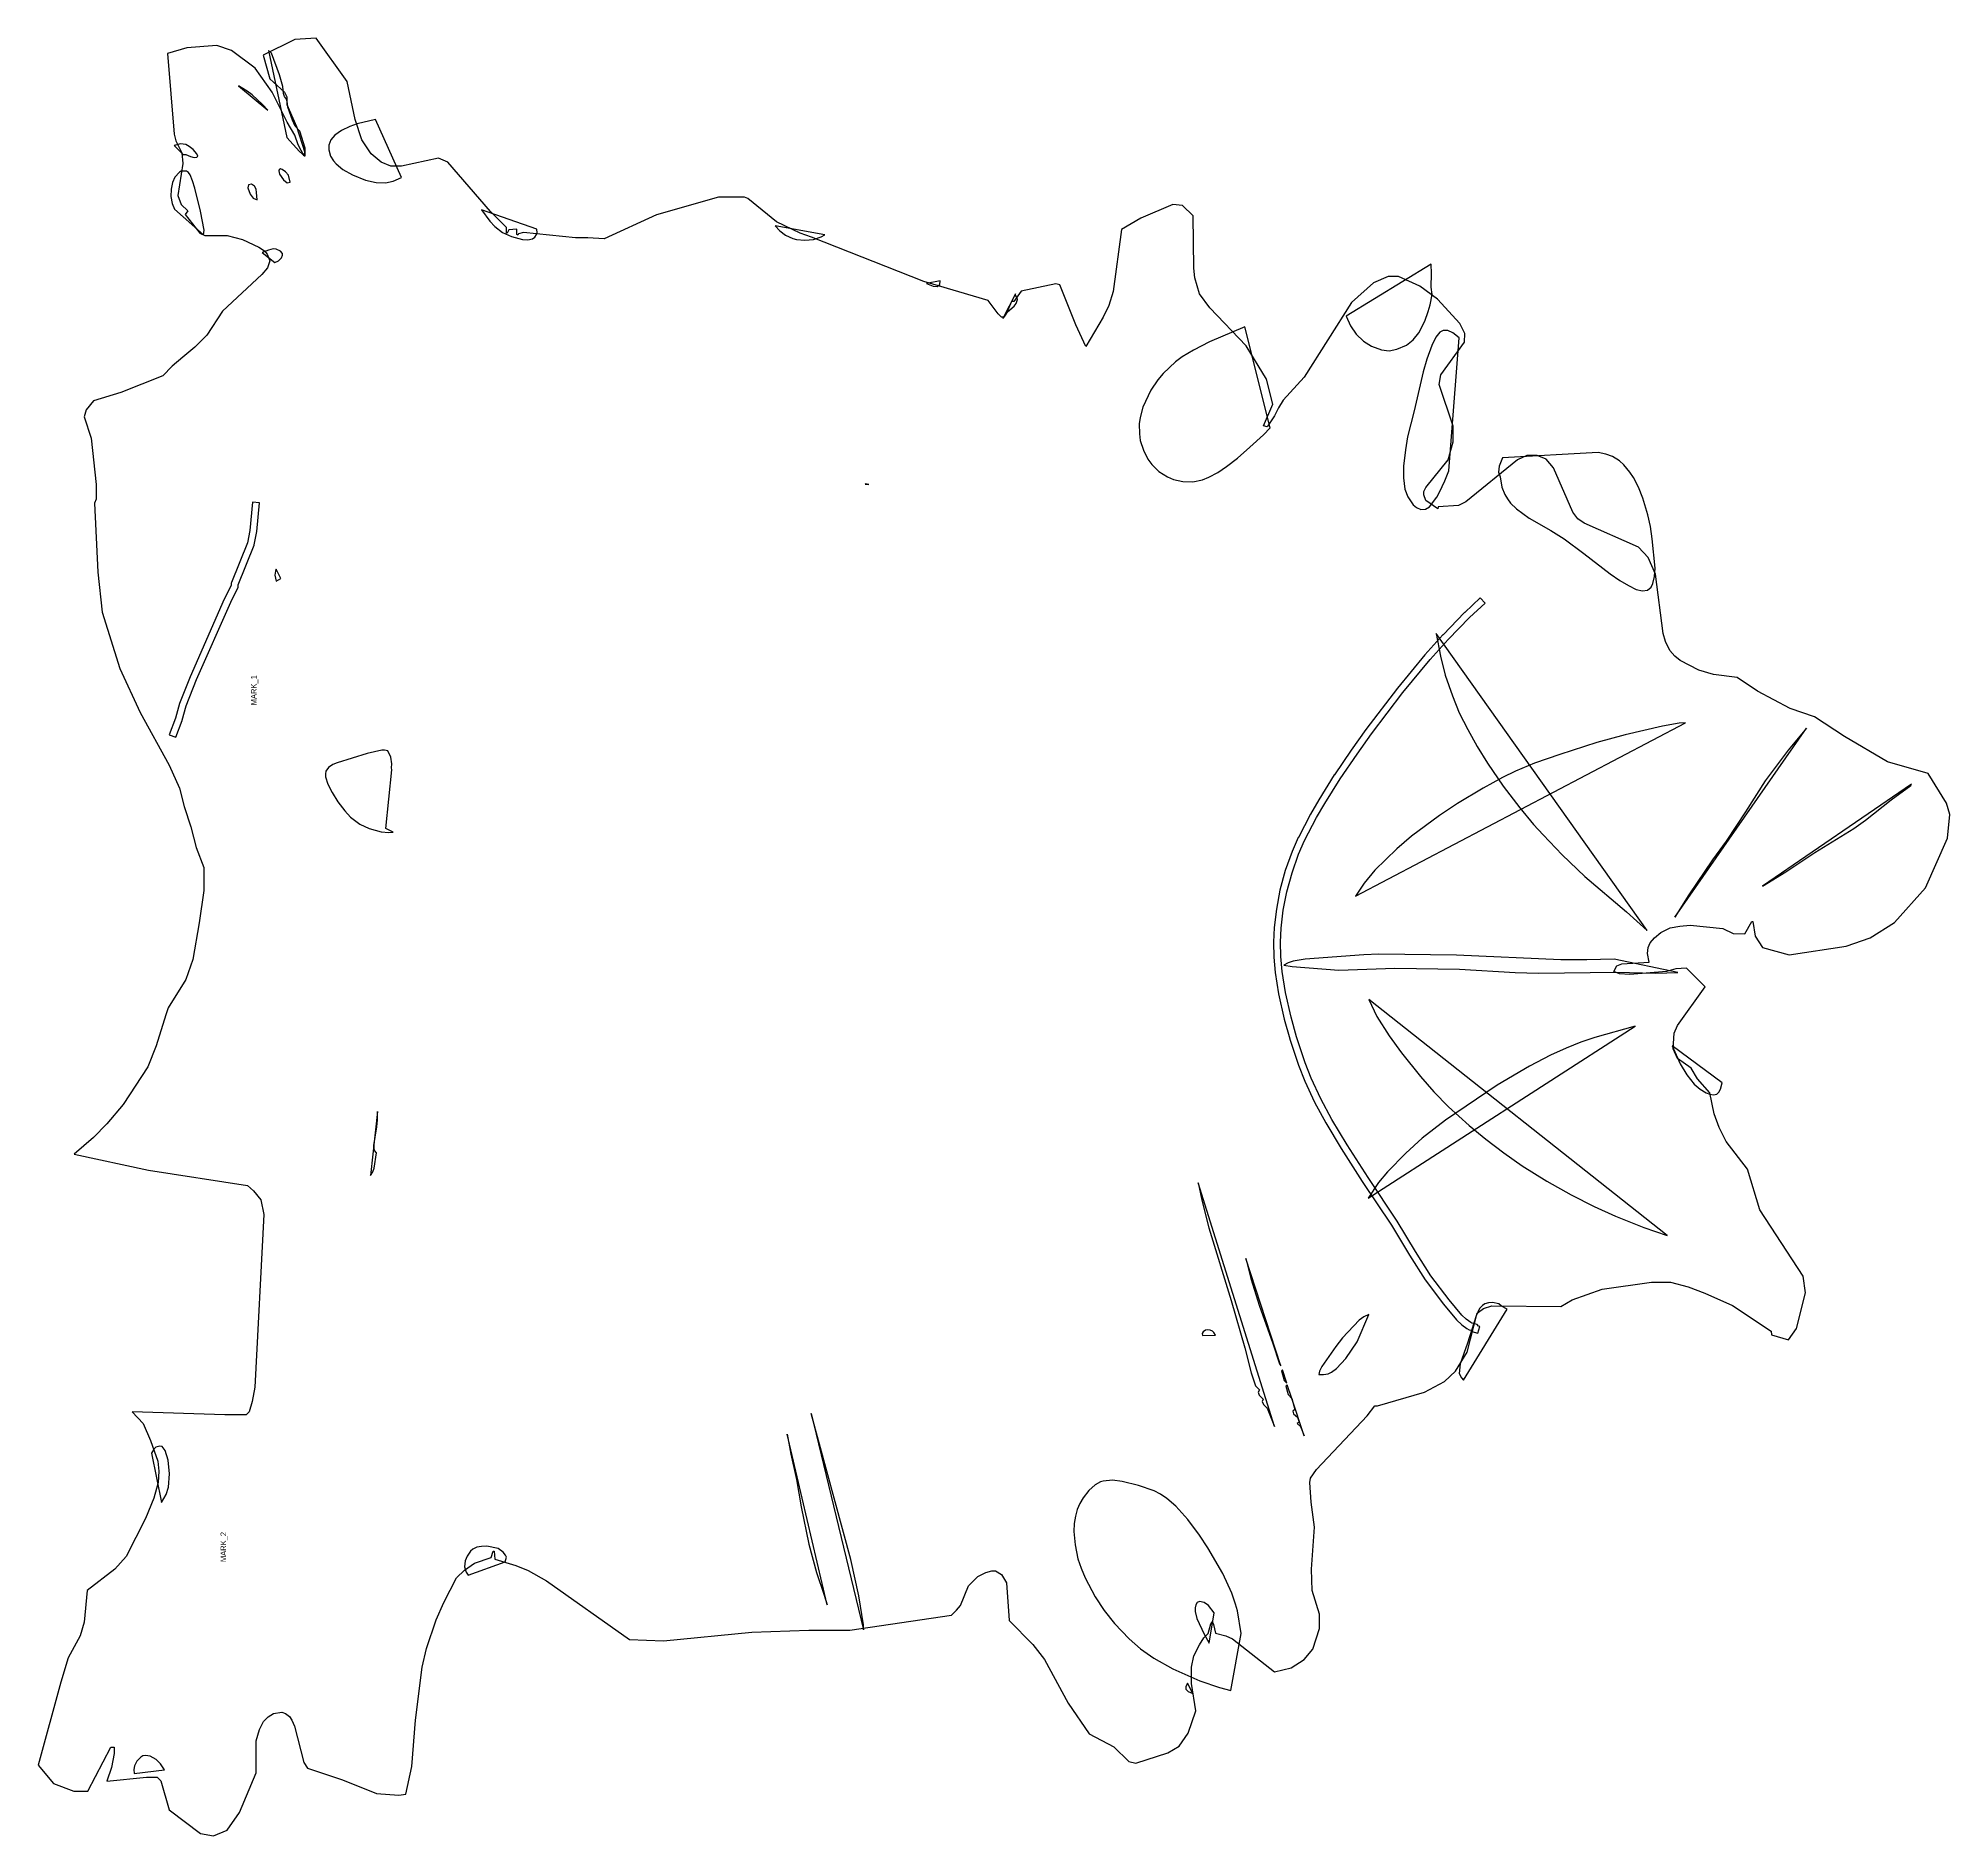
# Model space of a CAD drawing. Extents: x -3513 to -801, y 368 to 2919.
import ezdxf
from ezdxf.enums import TextEntityAlignment as Align

# ---------------------------------------------------------------- set-up
doc = ezdxf.new("R2010")
doc.units = 0

msp = doc.modelspace()

# ---------------------------------------------------------------- linework, layer by layer
at = {"layer": '1', "color": 7}
msp.add_lwpolyline([(-3513.5, 468.4), (-3492, 442.4), (-3463.2, 431.2), (-3443.3, 431.2), (-3410.5, 493.6), (-3405.6, 493.6), (-3405.6, 484.8), (-3409.6, 464.8), (-3416, 445.6), (-3360, 451.2), (-3344.8, 451.2), (-3339.5, 445.9), (-3327.7, 404.6), (-3283.2, 371.2), (-3264.8, 368), (-3245.6, 376), (-3228, 400.8), (-3204, 457.5), (-3204, 502.8), (-3199.5, 518.7), (-3193.6, 530.4), (-3187.2, 536.8), (-3179.6, 541.5), (-3168, 543.5), (-3162.7, 541.7), (-3157.1, 537.2), (-3153.4, 532.2), (-3149.9, 523.5), (-3136.8, 472), (-3131.3, 463.8), (-3081.6, 447.2), (-3033.4, 427.9), (-3001.6, 425.6), (-2992, 427.2), (-2983.2, 466.4), (-2978.1, 532.2), (-2968.7, 607.1), (-2962.4, 633.6), (-2948.8, 674.4), (-2938.1, 699.3), (-2919.7, 733.9), (-2908.8, 744.8), (-2894.5, 754.9), (-2870.6, 762.9), (-2868, 772), (-2866.4, 772), (-2865.7, 760.8), (-2835.8, 751.4), (-2818.1, 744.3), (-2792.2, 730), (-2674.3, 646.4), (-2626.2, 644.9), (-2500.8, 656.8), (-2420, 660), (-2361.6, 660), (-2217.5, 680.9), (-2210.4, 688), (-2204.5, 694.9), (-2193.3, 722.7), (-2180, 736), (-2168.8, 741.6), (-2160.4, 744), (-2154.8, 744), (-2146.7, 738.6), (-2139.5, 727.1), (-2135.7, 673.3), (-2101.9, 639.5), (-2085.5, 618.1), (-2052, 556), (-2022, 512.5), (-1987.2, 494.4), (-1965.6, 473.6), (-1956, 471.2), (-1910.4, 485.6), (-1894.4, 495.2), (-1881.6, 513.6), (-1870.6, 545.3), (-1876.8, 584), (-1876.8, 607.2), (-1873.6, 623.2), (-1865.6, 639.2), (-1859.2, 648.8), (-1853.1, 654.9), (-1849.6, 668.8), (-1847.5, 671.9), (-1845.6, 668), (-1842.9, 655.7), (-1828, 652), (-1818.9, 647.5), (-1759.2, 600.8), (-1735.2, 606.4), (-1716.8, 618.4), (-1704.8, 632.8), (-1695.2, 662.4), (-1695.2, 682.4), (-1705.6, 716.1), (-1706.4, 746.5), (-1702.5, 806.1), (-1707.2, 841.6), (-1709, 869.4), (-1707.8, 875.5), (-1699.5, 887.9), (-1627.4, 963.9), (-1616.8, 978.4), (-1612.8, 978.4), (-1546.1, 997.5), (-1517.6, 1012.8), (-1502.4, 1027.2), (-1485.5, 1054.2), (-1471.5, 1109.8), (-1462.6, 1116.2), (-1450.6, 1120.2), (-1352.8, 1119.2), (-1336.8, 1128.8), (-1294.1, 1143.6), (-1224, 1153.6), (-1197.3, 1153.6), (-1171.9, 1147), (-1148.6, 1138.2), (-1109.3, 1120.6), (-1054.4, 1084), (-1053.6, 1079.2), (-1029.6, 1072), (-1018.4, 1088), (-1005.6, 1138.4), (-1008.8, 1162.4), (-1070.2, 1256.3), (-1087.7, 1314), (-1118.2, 1353.3), (-1128.2, 1373.2), (-1135.2, 1392.8), (-1141.1, 1422.4), (-1158.9, 1442.2), (-1168, 1457.6), (-1187, 1471.2), (-1193.2, 1485.1), (-1191.9, 1507.1), (-1187.2, 1518.1), (-1148, 1572.8), (-1174.4, 1599.2), (-1189.6, 1598.4), (-1202.8, 1594.6), (-1255, 1590.3), (-1269.6, 1591.2), (-1277.5, 1594.7), (-1273.5, 1602.6), (-1266.1, 1605.6), (-1227.2, 1608), (-1229.7, 1620.3), (-1228.8, 1628.8), (-1226.2, 1635.3), (-1220, 1642.4), (-1211, 1650.1), (-1197.8, 1656.7), (-1184, 1659.2), (-1169.1, 1660.3), (-1122.7, 1655.7), (-1108, 1648.8), (-1091.4, 1648), (-1081.6, 1665.6), (-1080.4, 1665.6), (-1076.8, 1644.8), (-1066.4, 1628.8), (-1028.8, 1618.2), (-948, 1630.4), (-913.6, 1642.4), (-879.2, 1664), (-835.2, 1713.6), (-804, 1784), (-800.8, 1817.6), (-805.6, 1833.6), (-831.5, 1875.5), (-889.4, 1892), (-950.4, 1928), (-992.8, 1956.3), (-1027.2, 1968), (-1073.8, 1992.7), (-1102.7, 2011.9), (-1136.1, 2016.1), (-1156.9, 2022.4), (-1183.5, 2036.2), (-1191.2, 2042.4), (-1197.9, 2050.2), (-1204.3, 2062.9), (-1207.6, 2074.5), (-1218.4, 2158.4), (-1228.8, 2182.4), (-1242.4, 2196.8), (-1319.6, 2230.9), (-1328.8, 2237.1), (-1335.9, 2246.5), (-1363.2, 2309.6), (-1373.6, 2321.6), (-1386.4, 2327.2), (-1400.8, 2327.2), (-1414.2, 2321), (-1487.5, 2261.4), (-1498, 2256.2), (-1526.7, 2254), (-1527.3, 2251.5), (-1544.1, 2263), (-1547.2, 2271.2), (-1547.2, 2276), (-1544.5, 2281.4), (-1512.8, 2320.8), (-1505.6, 2346.4), (-1505.6, 2368.8), (-1525.2, 2427.7), (-1523, 2441.3), (-1489.6, 2488), (-1488.8, 2500), (-1496, 2514.4), (-1528, 2548.8), (-1552.8, 2567.2), (-1583.2, 2580.8), (-1597.6, 2580.8), (-1618.4, 2572), (-1649.6, 2544), (-1716.8, 2438.2), (-1747, 2405.4), (-1753.6, 2394.4), (-1759.2, 2383.2), (-1769.7, 2367.5), (-1774.9, 2369.2), (-1761.3, 2399.7), (-1770.4, 2435.2), (-1799.2, 2482.4), (-1850.8, 2536.6), (-1865.7, 2556.4), (-1872.2, 2579.3), (-1873.6, 2592.8), (-1874.4, 2667.2), (-1889.6, 2681.6), (-1903.2, 2683.2), (-1948.8, 2664), (-1976, 2647.7), (-1988.1, 2559.7), (-1994, 2540), (-2002.4, 2523.2), (-2026.8, 2481.6), (-2041.1, 2512.3), (-2063.8, 2569.1), (-2069.6, 2570.4), (-2118.4, 2560), (-2128.8, 2545.6), (-2132.2, 2545.6), (-2139.2, 2528.8), (-2143.4, 2523.2), (-2146.4, 2523.2), (-2151.2, 2528), (-2165.3, 2546.8), (-2256.5, 2573.9), (-2416, 2636.8), (-2432, 2642.4), (-2465.7, 2658.8), (-2506.7, 2691.6), (-2511.2, 2693.6), (-2548, 2693.6), (-2636.1, 2668.6), (-2710.4, 2634.3), (-2733.6, 2636), (-2751.2, 2636), (-2825, 2643.7), (-2832, 2641.6), (-2833.1, 2639.5), (-2834.4, 2640.8), (-2834.4, 2648), (-2845.6, 2647.3), (-2848, 2642.4), (-2848.8, 2642.4), (-2848.8, 2650.4), (-2871.8, 2673.4), (-2932, 2743.2), (-2945.6, 2748.8), (-2998.2, 2737.6), (-3013.2, 2737.6), (-3026.9, 2743.1), (-3041.2, 2755), (-3054.5, 2774.9), (-3063.6, 2803.9), (-3075.2, 2857.6), (-3119.2, 2919.2), (-3149.5, 2917.6), (-3194.4, 2895.2), (-3184.8, 2861.6), (-3164.1, 2842.6), (-3160.8, 2836), (-3160.8, 2825), (-3147.1, 2794.1), (-3135.2, 2756.8), (-3135.2, 2752), (-3136.1, 2752), (-3144.7, 2767.7), (-3149.3, 2781.4), (-3160, 2800), (-3181.4, 2842.8), (-3205.6, 2876.8), (-3239.2, 2901.6), (-3260, 2908.8), (-3302.4, 2905.6), (-3330, 2897.7), (-3320.8, 2783.2), (-3318.4, 2773.6), (-3309.9, 2756.5), (-3308.5, 2741.2), (-3315.2, 2696), (-3310.5, 2683.3), (-3301.3, 2674.1), (-3304.8, 2668.8), (-3284, 2642.4), (-3277, 2639.2), (-3245.6, 2639.2), (-3223.7, 2633.7), (-3200.2, 2622.5), (-3192.5, 2617.4), (-3188.8, 2612.8), (-3185, 2603.3), (-3188.3, 2593.4), (-3196.1, 2583.7), (-3251.9, 2531.7), (-3274.1, 2497.9), (-3291.2, 2480.8), (-3308.5, 2466.4), (-3323.2, 2453.6), (-3336.9, 2439.9), (-3396.1, 2416.5), (-3435.2, 2404.8), (-3445.6, 2392), (-3448.3, 2381.7), (-3438.3, 2351.6), (-3431.2, 2285.6), (-3431.2, 2264.8), (-3433.6, 2259.2), (-3428.8, 2161.6), (-3422.7, 2104.6), (-3397.6, 2024.8), (-3368.9, 1962.4), (-3327.7, 1887.7), (-3312.9, 1855), (-3306.4, 1828.8), (-3296.8, 1800), (-3289.6, 1770.4), (-3278.4, 1742.4), (-3278.4, 1709.6), (-3284.9, 1663.9), (-3293.9, 1611.8), (-3304, 1583.2), (-3328.9, 1543.1), (-3332.4, 1532.9), (-3346.1, 1489.3), (-3357.8, 1459.3), (-3393.1, 1405.9), (-3416, 1378.4), (-3435.2, 1359.2), (-3462.5, 1335.3), (-3356.8, 1312.5), (-3216.7, 1291), (-3208, 1283.2), (-3197.4, 1270.8), (-3193.2, 1249.8), (-3206.1, 1004.8), (-3209.8, 984.2), (-3214.2, 969.8), (-3218.4, 965.6), (-3248.8, 965.6), (-3380, 969.6), (-3364.7, 953.2), (-3354.4, 928.8), (-3343.9, 899.5), (-3342.2, 885.3), (-3343.2, 869.6), (-3349.6, 847.2), (-3361.2, 818.2), (-3388.5, 764.6), (-3405, 746.5), (-3444.1, 716.1), (-3448.2, 671.3), (-3453.8, 651.6), (-3470.8, 620.4), (-3481.4, 585.9)], close=True, dxfattribs=at)
at = {"layer": '51', "color": 7}
for points in [[(-3101.2, 2767.2), (-3101.2, 2760.8), (-3098.5, 2752), (-3094.4, 2745.3), (-3090.6, 2741), (-3081.4, 2733), (-3067.7, 2725.1), (-3049.3, 2717.8), (-3033.9, 2714.3), (-3020.5, 2714), (-3009.7, 2716.1), (-2998.2, 2721.3), (-3034.9, 2803.7), (-3060.9, 2797.5), (-3071.4, 2793.9), (-3083.3, 2788.3), (-3092.4, 2781.7), (-3098.3, 2774.8)], [(-1951.1, 2371.7), (-1950.9, 2357.7), (-1949.5, 2348.3), (-1945.1, 2334.6), (-1938.7, 2321.9), (-1933.2, 2314.2), (-1923, 2304.3), (-1911.1, 2296.5), (-1902.6, 2292.9), (-1889, 2290), (-1875, 2289.8), (-1861.2, 2292.6), (-1852.3, 2296), (-1839.5, 2302.8), (-1827.1, 2311.2), (-1811.5, 2323.4), (-1794, 2338.6), (-1774.6, 2356.3), (-1765.2, 2366.3), (-1801, 2509.7), (-1851.4, 2488.3), (-1874.1, 2476.7), (-1889.9, 2467.1), (-1899.5, 2459.9), (-1917.1, 2443.3), (-1924.7, 2434.2), (-1934.4, 2419.8), (-1945.8, 2395.5), (-1949.7, 2381.1)], [(-3177.6, 2157.1), (-3176, 2148.7), (-3169.3, 2152.6), (-3175.7, 2165.8), (-3176.9, 2162.7)], [(-1760.4, 1636.2), (-1759.9, 1615.2), (-1758.1, 1593.2), (-1758, 1593.1), (-1753.3, 1563.1), (-1745.2, 1527.2), (-1737.5, 1498.9), (-1737.5, 1498.8), (-1725.1, 1461.5), (-1716.1, 1439.2), (-1702.1, 1409.4), (-1686.2, 1379.8), (-1664.6, 1343.5), (-1634.6, 1296.7), (-1593.2, 1234.7), (-1567.7, 1191.9), (-1545.3, 1157.2), (-1545.2, 1157.1), (-1545.1, 1156.9), (-1519.2, 1122.3), (-1500.6, 1100.1), (-1493.3, 1093.3), (-1486.1, 1088), (-1482.8, 1086), (-1480.1, 1085.4), (-1479.1, 1083.8), (-1470.7, 1081.1), (-1467.7, 1090.6), (-1469.6, 1091.2), (-1471.5, 1093.8), (-1479, 1095.4), (-1480.5, 1096.3), (-1486.9, 1101), (-1493.3, 1107), (-1511.4, 1128.5), (-1537, 1162.8), (-1559.2, 1197.2), (-1584.8, 1240.1), (-1626.2, 1302.1), (-1656.1, 1348.8), (-1677.5, 1384.7), (-1693.2, 1413.9), (-1707, 1443.1), (-1715.7, 1465), (-1727.9, 1501.8), (-1735.5, 1529.6), (-1743.4, 1565), (-1748.1, 1594.4), (-1749.9, 1615.7), (-1750.4, 1636.1), (-1749.6, 1656.1), (-1746.6, 1681.6), (-1741.6, 1707.9), (-1734.2, 1734.9), (-1724.8, 1761.2), (-1716.3, 1780.5), (-1699.5, 1813), (-1687.7, 1833.1), (-1665.7, 1868.3), (-1642, 1903.2), (-1621.4, 1931.9), (-1576.8, 1990.7), (-1538, 2037.5), (-1512.7, 2065.7), (-1482.3, 2096.9), (-1460.2, 2117.5), (-1467, 2124.8), (-1489.2, 2104.1), (-1489.3, 2104), (-1489.4, 2104), (-1519.9, 2072.6), (-1520, 2072.6), (-1520.1, 2072.5), (-1545.6, 2044), (-1584.7, 1996.9), (-1629.4, 1937.9), (-1650.2, 1909), (-1674, 1873.9), (-1674.1, 1873.8), (-1674.2, 1873.7), (-1696.2, 1838.3), (-1708.2, 1817.8), (-1725.2, 1784.9), (-1725.3, 1784.8), (-1734.1, 1764.9), (-1743.8, 1737.9), (-1751.3, 1710.3), (-1751.4, 1710.1), (-1756.4, 1683.2), (-1759.5, 1656.9)], [(-1529.5, 2074.3), (-1523.6, 2042.4), (-1516.8, 2015.4), (-1506.6, 1985.8), (-1496.8, 1961.8), (-1484.9, 1937.9), (-1471.6, 1914.1), (-1456.8, 1890.1), (-1434.8, 1857.5), (-1410.8, 1826.7), (-1391.3, 1803.4), (-1378, 1788.4), (-1351, 1760.1), (-1318.6, 1729.4), (-1259.7, 1679.2), (-1230.1, 1652.9)], [(-1644.2, 1701.5), (-1175.6, 1947.6), (-1184.6, 1947), (-1208.7, 1942.7), (-1261.5, 1930.6), (-1301.8, 1919.5), (-1354.3, 1902.7), (-1389.9, 1890.2), (-1417, 1878.8), (-1435.5, 1869.8), (-1463.2, 1854.6), (-1499.4, 1833), (-1525, 1815.9), (-1564.5, 1786.8), (-1585.7, 1768.8), (-1616.8, 1738.3), (-1631.8, 1719.8)], [(-1625.1, 1555), (-1613.7, 1530.9), (-1596.4, 1503.3), (-1579, 1479), (-1552.1, 1445.6), (-1532.9, 1423.8), (-1512.2, 1402.7), (-1482.9, 1376.1), (-1459.4, 1356.5), (-1433.8, 1337.2), (-1407.5, 1319), (-1372.5, 1297.1), (-1338.1, 1277.7), (-1305.4, 1261.2), (-1275.2, 1247.5), (-1235, 1231.2), (-1201.8, 1219.8)], [(-1626.3, 1273.1), (-1247.3, 1517), (-1304.7, 1501.1), (-1324.4, 1494.3), (-1345.3, 1485.6), (-1367.2, 1475.8), (-1397.2, 1460.4), (-1442.9, 1433.2), (-1516.3, 1383.7), (-1549.4, 1357.9), (-1572.8, 1336.8), (-1598.6, 1310.3), (-1611.5, 1295)], [(-3042.2, 1305.1), (-3038.8, 1310.3), (-3037, 1315.5), (-3033.6, 1337.1), (-3036.3, 1340.6), (-3037.3, 1347.6), (-3033, 1374.4), (-3032.1, 1383.7), (-3032.2, 1396)], [(-2043.9, 799.7), (-2042.2, 781.1), (-2038, 761.2), (-2033.5, 747.7), (-2027.9, 734.1), (-2013.5, 707.1), (-2000.6, 687.6), (-1986.2, 669.2), (-1965.5, 647.3), (-1949.2, 633.2), (-1930.1, 620), (-1903.5, 605), (-1864.9, 587.7), (-1837.2, 578.5), (-1821.1, 574.1), (-1806.4, 655.3), (-1811.7, 687.4), (-1814.2, 696.9), (-1819.5, 712.1), (-1832.6, 740), (-1853.8, 776.9), (-1865.5, 794.8), (-1882.1, 817.1), (-1898.9, 835.7), (-1912.1, 846.8), (-1921, 852.8), (-1929.9, 857.4), (-1952.3, 865.1), (-1975.3, 870.8), (-1989.2, 872.6), (-2002.1, 871.4), (-2006.2, 870.1), (-2013.4, 866.2), (-2022.8, 857.8), (-2030.7, 847.5), (-2035.3, 839.7), (-2038.9, 831.1), (-2041.7, 821.5), (-2043.3, 811)]]:
    msp.add_lwpolyline(points, close=True, dxfattribs=at)
at = {"layer": '52', "color": 7}
for points in [[(-3229.3, 2851.7), (-3187.8, 2817.2), (-3195, 2825.3), (-3209.9, 2838.7), (-3217.1, 2844)], [(-3325.1, 2694.8), (-3323.5, 2684.8), (-3320.2, 2676.6), (-3279.1, 2640), (-3277.8, 2646.9), (-3283.3, 2673.7), (-3291.1, 2706.2), (-3294.4, 2716.9), (-3297.9, 2725.1), (-3300.4, 2728.6), (-3303.2, 2730.7), (-3310.5, 2730.3), (-3313.2, 2729.1), (-3319.8, 2722), (-3322.9, 2714.6), (-3324.8, 2705)], [(-1657.2, 2524.6), (-1651.1, 2511.2), (-1643.1, 2499.1), (-1632.8, 2489.1), (-1621.2, 2482.3), (-1607.2, 2476.8), (-1596.2, 2475.7), (-1585.6, 2477.7), (-1571.8, 2483.8), (-1562.3, 2491.1), (-1554.3, 2500.9), (-1545.9, 2517.7), (-1540.9, 2531.5), (-1538.2, 2540.9), (-1535.4, 2555.4), (-1536.7, 2565.8), (-1536.1, 2585.2), (-1536.9, 2598.6)], [(-2252.8, 2571.1), (-2243.7, 2567.2), (-2237.6, 2567), (-2233.9, 2569.5), (-2233.5, 2575)], [(-1441.4, 2303.3), (-1439, 2296.8), (-1436.5, 2281.9), (-1432.4, 2271.5), (-1428.6, 2265.3), (-1424, 2259.5), (-1415.6, 2251.1), (-1397.6, 2238), (-1367, 2220.3), (-1348.2, 2208.5), (-1320.3, 2187.9), (-1282.6, 2158.8), (-1269.2, 2149.4), (-1256.9, 2142.3), (-1245.8, 2137), (-1237, 2134.7), (-1229.8, 2135.7), (-1224.4, 2140.1), (-1222.1, 2145.1), (-1220, 2155.2), (-1219, 2167.2), (-1223.1, 2208.9), (-1225.7, 2226), (-1229.3, 2243), (-1236.3, 2266.2), (-1242.6, 2282), (-1249.7, 2295.6), (-1254.8, 2303.5), (-1263.5, 2313.7), (-1269.7, 2319.3), (-1279.5, 2325.4), (-1288.9, 2329), (-1299.6, 2331.4), (-1435.5, 2323.7), (-1440.1, 2312)], [(-2339.9, 2286.3), (-2335, 2285.9), (-2339.4, 2286.7)], [(-3327.6, 1930.7), (-3318.2, 1927.1), (-3309, 1951.1), (-3309, 1951.3), (-3303.4, 1971.7), (-3288.7, 2009), (-3240.4, 2118.9), (-3229.8, 2140), (-3229.6, 2143.6), (-3207.2, 2199.5), (-3207.1, 2200), (-3203.4, 2219.3), (-3199.6, 2260), (-3209.5, 2260.9), (-3213.3, 2220.7), (-3216.7, 2202.8), (-3239.2, 2146.6), (-3239.5, 2145.8), (-3239.7, 2142.6), (-3249.4, 2123.1), (-3249.5, 2123), (-3297.9, 2012.9), (-3297.9, 2012.9), (-3298, 2012.8), (-3312.9, 1974.9), (-3318.5, 1954.4)], [(-1190.8, 1671.9), (-1004.2, 1939.8), (-1029.9, 1909), (-1062.9, 1865.2), (-1090.6, 1821.3), (-1118, 1779.8), (-1137.5, 1752.9), (-1171.3, 1703.3)], [(-3105.8, 1875.2), (-3105.6, 1870.8), (-3102.4, 1860.4), (-3096.4, 1848.5), (-3088.4, 1835.5), (-3078.3, 1822.6), (-3070.3, 1813.8), (-3057.2, 1803.7), (-3043.8, 1797.5), (-3026.7, 1792.9), (-3016.1, 1792), (-3009.8, 1792.6), (-3020.3, 1797.5), (-3011.7, 1881), (-3012.3, 1883.9), (-3011.8, 1889.4), (-3013.1, 1898.9), (-3017.5, 1907.9), (-3022, 1908.9), (-3026, 1908.6), (-3046.7, 1904.2), (-3089.5, 1890.8), (-3095.6, 1888.3), (-3101.7, 1884.2), (-3105.3, 1878.8)], [(-1066.5, 1715.7), (-1033.5, 1735.9), (-992.2, 1763.4), (-937.1, 1797.6), (-920.3, 1809.4), (-883.8, 1838.5), (-856.2, 1858.7), (-855, 1860.6)], [(-1867.6, 1294.7), (-1862.3, 1270), (-1852.2, 1231), (-1820.7, 1127.9), (-1801.4, 1060.4), (-1792.1, 1024.9), (-1786, 1006.8), (-1780.3, 1001.1), (-1782.5, 997.8), (-1780.7, 993.3), (-1775, 987.5), (-1776.8, 984.4), (-1774.9, 980.1), (-1769.7, 974.7), (-1759.1, 948.8)], [(-1861.9, 1080.7), (-1861.4, 1078), (-1842.8, 1078.7), (-1845, 1082.3), (-1847.3, 1084.4), (-1850.3, 1085.8), (-1854.5, 1086.1), (-1857.2, 1085.6), (-1860.5, 1083.2)], [(-1696.1, 1022.9), (-1689.5, 1022.8), (-1683, 1023.8), (-1678.3, 1025.8), (-1671.1, 1031.1), (-1658, 1045.6), (-1641.7, 1069.1), (-1625.4, 1107.8), (-1632.1, 1104.7), (-1638.8, 1099.9), (-1662.6, 1074.5), (-1672, 1062.5), (-1692, 1034.1), (-1695.3, 1027.6)], [(-2416.4, 967.5), (-2342.4, 660.4), (-2342.2, 667.2), (-2348.8, 708.7), (-2360.4, 760.2)], [(-2450.8, 938), (-2445.4, 909.4), (-2437.4, 873.5), (-2430.6, 835), (-2419.7, 781.8), (-2409.1, 741.6), (-2398.1, 709.5), (-2394, 695.6)], [(-1885, 579.5), (-1884.7, 576), (-1881.7, 572.9), (-1875.2, 569.8), (-1882.6, 584.6)], [(-3377.7, 461.9), (-3377.3, 456.4), (-3334.5, 461.4), (-3340.1, 469.9), (-3346.2, 476.1), (-3354.8, 481.1), (-3361.3, 482.1), (-3364.9, 481.4), (-3368, 479.7), (-3373.8, 474), (-3376.9, 467.4)]]:
    msp.add_lwpolyline(points, close=True, dxfattribs=at)
at = {"layer": '53', "color": 7}
for points in [[(-3186.5, 2901.6), (-3160.6, 2778.4), (-3142.8, 2758.3), (-3138.3, 2754.6), (-3136.7, 2754.4), (-3134.7, 2757.6), (-3134.8, 2763), (-3142.4, 2787.5), (-3148.8, 2794.6), (-3152.7, 2802.9), (-3159.3, 2821.4), (-3159.6, 2827), (-3161.2, 2832.5), (-3163.9, 2836.5), (-3165.6, 2840.7), (-3166.5, 2850.6), (-3171.2, 2867.2), (-3182.6, 2898)], [(-3172.2, 2730.9), (-3170.9, 2726.1), (-3165.5, 2718), (-3160.2, 2714.2), (-3155.9, 2714.8), (-3158.2, 2724.9), (-3162.7, 2729.7), (-3167.5, 2733.1), (-3169.8, 2733.8), (-3171.7, 2732.6)], [(-3216.2, 2707), (-3212.8, 2698), (-3208.3, 2692.4), (-3202.8, 2689.8), (-3203.8, 2700.1), (-3204.3, 2705.2), (-3206.7, 2709.4), (-3211, 2712.1), (-3215, 2711)], [(-2884.5, 2675.5), (-2872.8, 2659.6), (-2865.3, 2651.9), (-2854.8, 2643.7), (-2842.1, 2637.6), (-2826.1, 2633.4), (-2818.6, 2633), (-2812.3, 2634.4), (-2808.9, 2636.7), (-2806.3, 2640.4), (-2805.4, 2642.8), (-2806.1, 2648.2)], [(-2467.8, 2652.8), (-2461, 2645.9), (-2453, 2639.8), (-2442.8, 2635), (-2437.2, 2633.6), (-2425.6, 2632.8), (-2413.1, 2633.7), (-2402.4, 2637.1), (-2397, 2640.1)], [(-2144.6, 2521.6), (-2138.1, 2531), (-2128.3, 2539.1), (-2125.8, 2542.5), (-2123.9, 2548.4), (-2124.1, 2550.6), (-2126.2, 2553.8), (-2126.5, 2556.6)], [(-1576.2, 2295.1), (-1574, 2279.4), (-1570.1, 2268.5), (-1562.2, 2257), (-1557.6, 2253), (-1551.2, 2250.4), (-1544.8, 2250.8), (-1539.1, 2254.1), (-1528.9, 2268), (-1525.1, 2274.8), (-1517.2, 2291.1), (-1511.9, 2305.2), (-1496.8, 2494.1), (-1505.9, 2501.2), (-1513.2, 2504.4), (-1519.6, 2504.3), (-1524.4, 2501.8), (-1530.2, 2494.7), (-1536, 2483), (-1543, 2463.5), (-1548.3, 2445.9), (-1560.7, 2390.6), (-1570.2, 2353.4), (-1573.4, 2334.8), (-1576, 2312)], [(-1745.8, 1603.6), (-1733.8, 1601.8), (-1667.9, 1596.6), (-1588.2, 1599.2), (-1496.5, 1598.1), (-1417.7, 1593.3), (-1384.6, 1592.4), (-1274.2, 1593.6), (-1217.7, 1592.1), (-1186.9, 1593.2), (-1277, 1612.3), (-1315.8, 1611), (-1352.7, 1611.2), (-1500.9, 1617.9), (-1610.8, 1619.3), (-1632.1, 1618.4), (-1715.6, 1612.2), (-1732.7, 1609.3), (-1739.7, 1606.9)], [(-1194.9, 1489), (-1183.2, 1463.8), (-1174.1, 1447.9), (-1163.6, 1434.9), (-1154.9, 1427.5), (-1146.6, 1422.5), (-1141.4, 1420.6), (-1136.1, 1419.7), (-1131.4, 1420.4), (-1128.5, 1423.3), (-1126.1, 1427.4), (-1124, 1436.8)], [(-1799.8, 1187.1), (-1792.9, 1159), (-1780.2, 1119.7), (-1761.8, 1068), (-1752.2, 1037.8), (-1749.9, 1035)], [(-1497, 1024.3), (-1493.6, 1017.8), (-1490.7, 1014.6), (-1429.1, 1115.4), (-1437.1, 1119.8), (-1440.8, 1122.8), (-1449.9, 1124.8), (-1455.4, 1124.4), (-1460.8, 1122.8), (-1464, 1120.8), (-1468, 1116.5), (-1472.8, 1106), (-1485, 1067.1), (-1495.8, 1037.7)], [(-1749, 1027.8), (-1745.3, 1014.3), (-1741.8, 1010.5), (-1747.9, 1029.1)], [(-1743, 1006.1), (-1739.8, 994.1), (-1734.6, 988.7), (-1741, 1008)], [(-1734.6, 988.4), (-1730.3, 973), (-1733.2, 970.7), (-1732, 967), (-1726.6, 961.9), (-1724.3, 955.1), (-1727.1, 953.1), (-1722, 948.7), (-1717.2, 935.4)], [(-3352.8, 910.9), (-3338.8, 841.1), (-3332, 852.4), (-3328.7, 862.6), (-3327.2, 881.7), (-3329.3, 901), (-3333.4, 914.8), (-3337.6, 920.4), (-3341, 921.1), (-3346.8, 919.5), (-3349.4, 916.9)], [(-2908.4, 749.6), (-2906.2, 741.9), (-2903.4, 737.9), (-2850.7, 756.6), (-2848.9, 763.2), (-2850.2, 766.4), (-2853.9, 770.7), (-2860.6, 775.6), (-2877, 779), (-2884.5, 778.7), (-2891.3, 777.4), (-2896.9, 774.7), (-2900, 771.9), (-2904.7, 765), (-2907.6, 758)], [(-1871.7, 691.6), (-1871.6, 686.4), (-1869.2, 676.5), (-1858.9, 653.9), (-1852, 641.4), (-1844.8, 684.4), (-1852.9, 694.8), (-1859, 699.3), (-1865.5, 700.5), (-1868.6, 699), (-1870.7, 695.9)]]:
    msp.add_lwpolyline(points, close=True, dxfattribs=at)
at = {"layer": '54', "color": 7}
for points in [[(-3320.7, 2766.8), (-3308, 2754.4), (-3304, 2754.4), (-3297.6, 2751.2), (-3292.4, 2749.7), (-3288.2, 2750.2), (-3287.2, 2751.9), (-3288.5, 2755.3), (-3293.8, 2761.4), (-3299.1, 2765.7), (-3304.2, 2768.3), (-3311.4, 2769.1)], [(-3195.7, 2614.9), (-3177.9, 2600.9), (-3172.6, 2603.1), (-3168.4, 2607.4), (-3166.9, 2611.2), (-3166.9, 2613.8), (-3169.6, 2617.2), (-3175.7, 2620), (-3180.2, 2620.1), (-3186.8, 2618.5)]]:
    msp.add_lwpolyline(points, close=True, dxfattribs=at)

# ---------------------------------------------------------------- texts
at = {"layer": '72', "color": 3}
for s, p in [('MARK_1', (-3201.2, 1972.4)), ('MARK_2', (-3244.4, 756.4))]:
    msp.add_text(s, height=8, rotation=90, dxfattribs=at).set_placement(p, align=Align.BOTTOM_LEFT)

doc.saveas('drawing.dxf')
